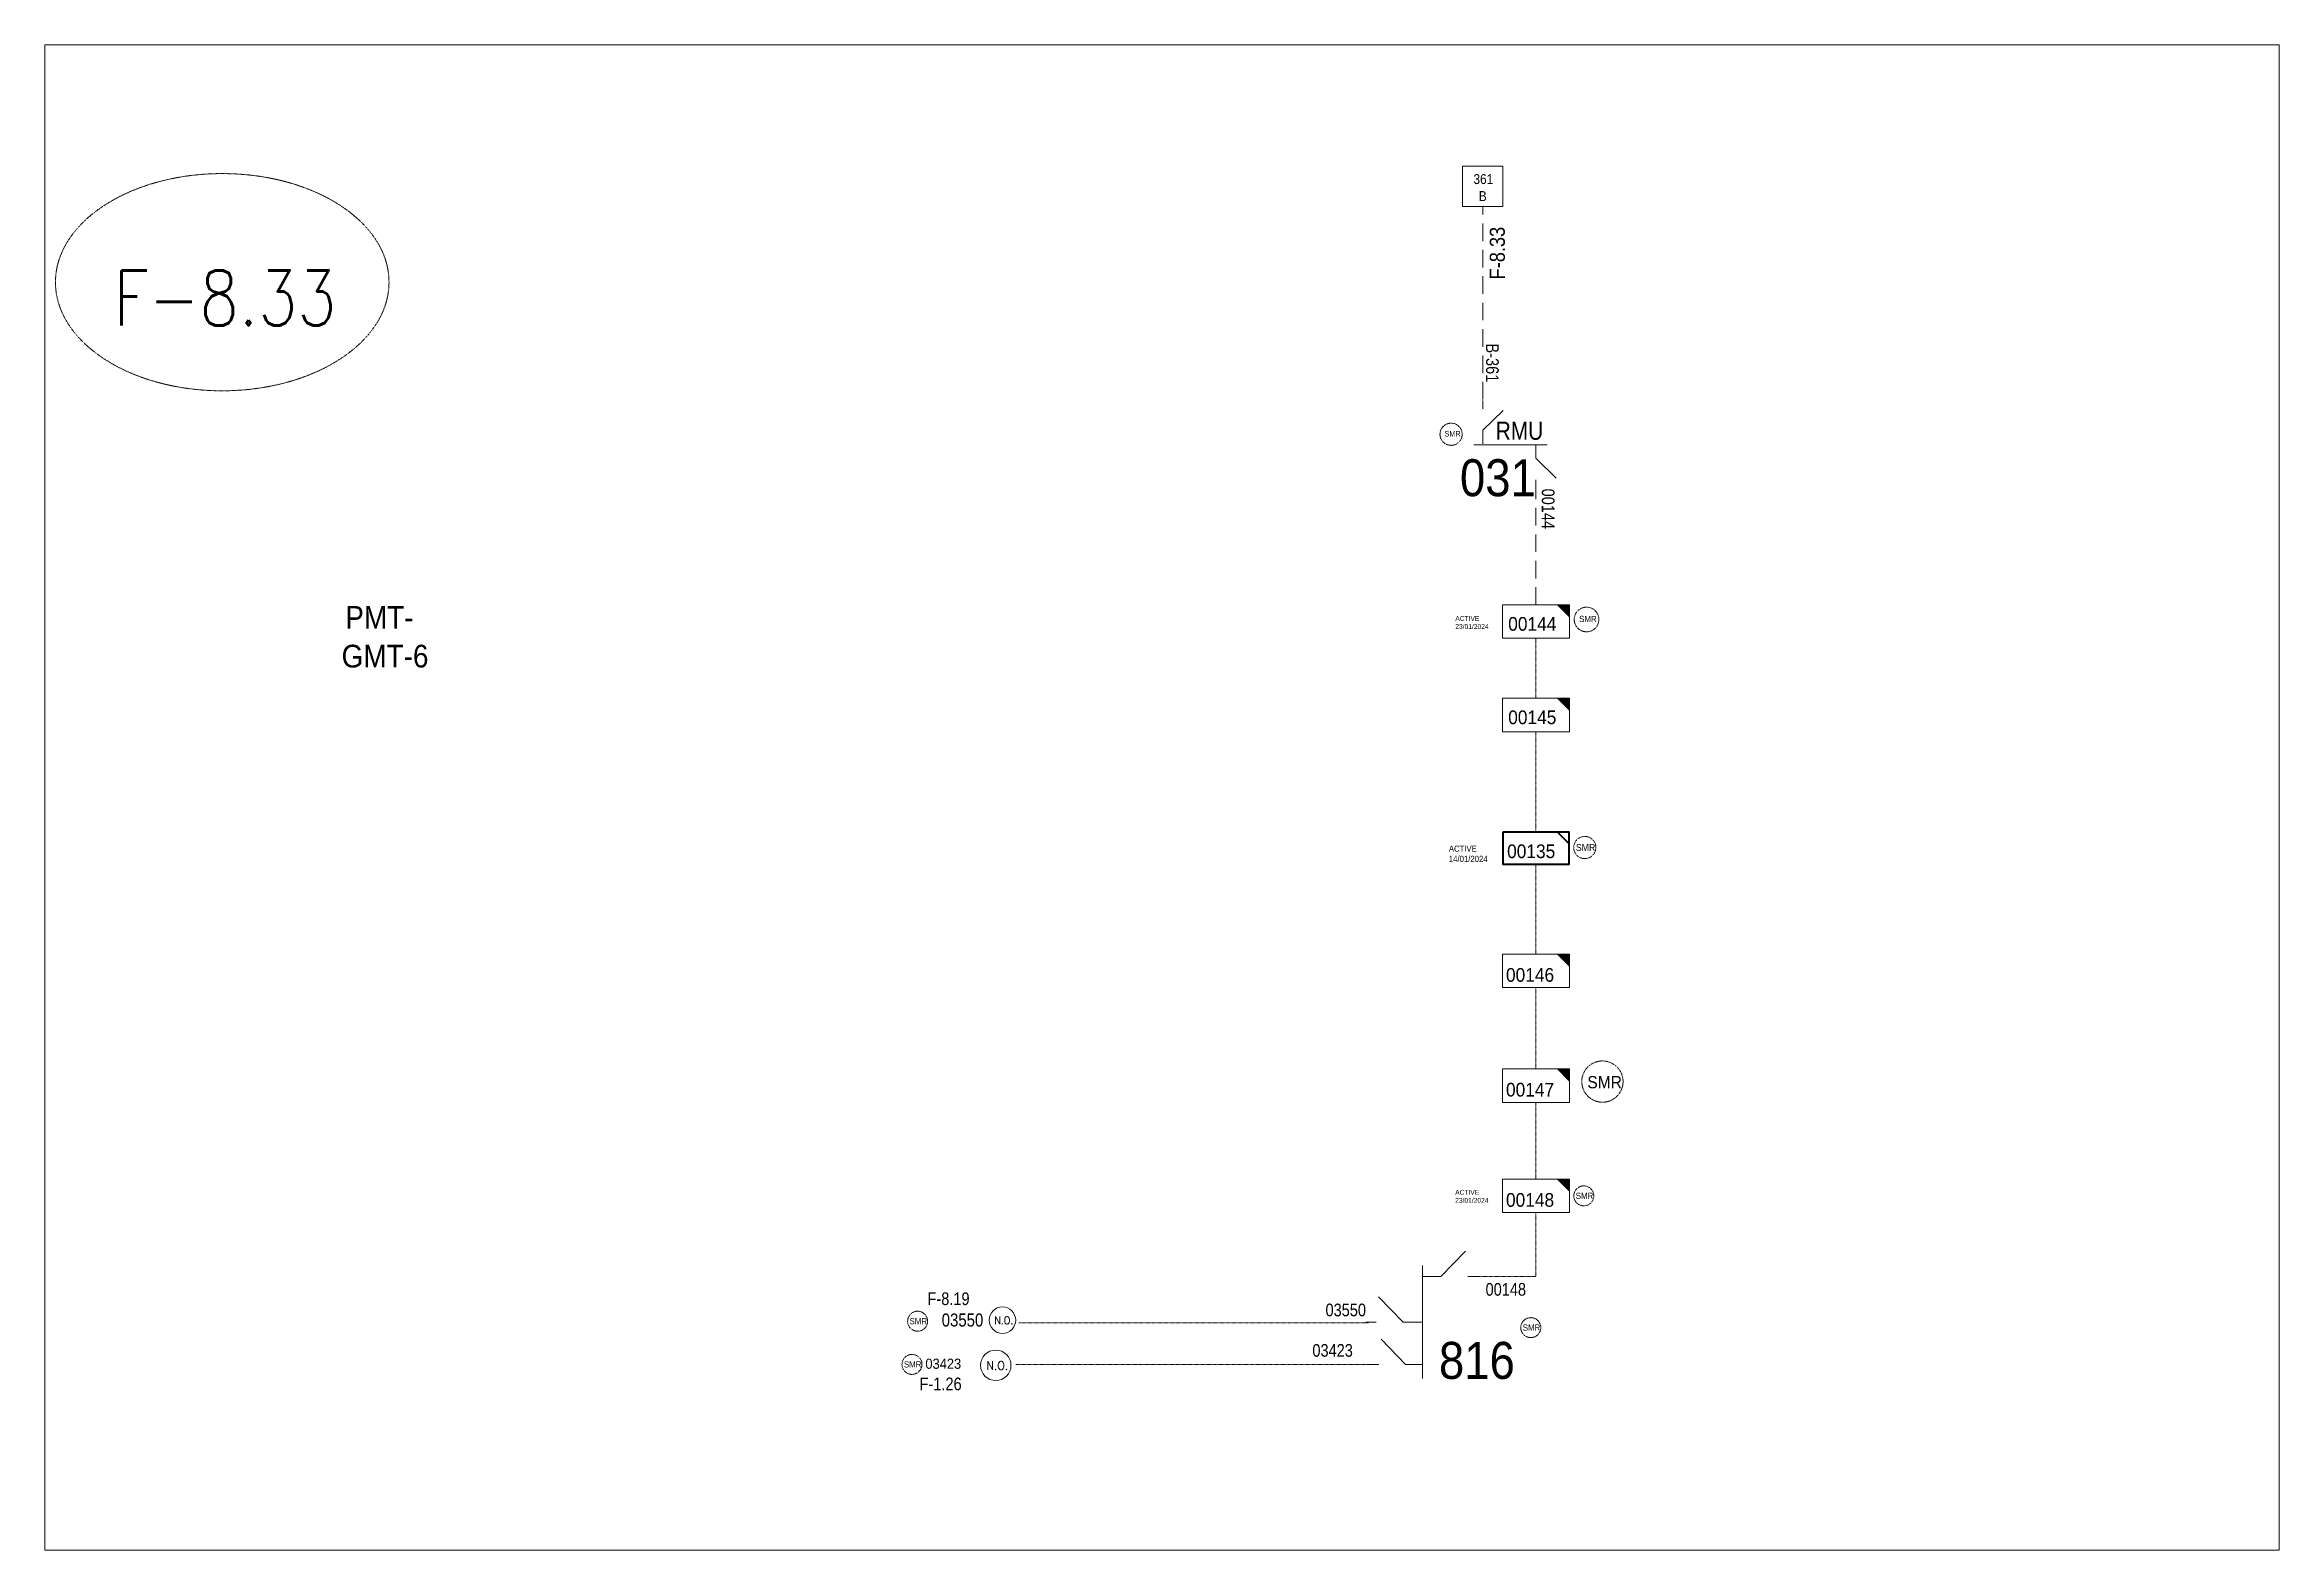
# Model space of a CAD drawing. Header units: metres. Extents: x 65984 to 144644, y -19036 to 23726.
# Drawn here: x 96147 to 97017, y -7204 to -6618 of the extents above; entities that cross this region are included whole.
import ezdxf
from ezdxf.enums import TextEntityAlignment as Align

# ---------------------------------------------------------------- set-up
doc = ezdxf.new("R2010")
doc.units = ezdxf.units.M
doc.header["$MEASUREMENT"] = 0
for name, pattern in [('DGN Style 2', [0.023128, 0, -0.023128]), ('DGN Style 3', [0.013877, 0, -0.013877]), ('HIDDEN2', [2381.25, 1587.5, -793.75])]:
    doc.linetypes.add(name, pattern=pattern)
doc.layers.get('0').update_dxf_attribs({"color": 95, "lineweight": 40})
for name, color, linetype, lineweight in [('d_eos', 111, 'Continuous', 40), ('d_eos no', 121, 'Continuous', 40), ('d_switch', 95, 'Continuous', 40), ('d_tf no', 6, 'Continuous', 40), ('d_ug cable', 95, 'Continuous', 40), ('d_unit sub', 7, 'Continuous', 40), ('fedr no', 95, 'Continuous', 40), ('GRID STATION  04', 7, 'Continuous', 40), ('Level 37', 7, 'Continuous', 0), ('O H MAIN FEEDER', 4, 'Continuous', 100), ('SW N O', 114, 'Continuous', 30)]:
    doc.layers.add(name, color=color, linetype=linetype, lineweight=lineweight)
doc.styles.add('NASKHF', font='naskhf.shx', dxfattribs={"height": 8})
doc.styles.add('Style-Arial', font='arial.ttf')
doc.styles.add('Style-ENGINEERING', font='ENGINEERING.shx')
doc.styles.add('Style-msdefault', font='msdefault.shx')
doc.styles.add('Style-STANDARD', font='STANDARD.shx')

msp = doc.modelspace()

# ---------------------------------------------------------------- texts
at = {"layer": 'd_eos no', "color": 2, "linetype": 'Continuous', "lineweight": 13, "style": 'Style-Arial', "width": 0.88}
msp.add_text('031', height=14.4, dxfattribs=at).set_placement((96697.93, -6793.91))
at = {"layer": 'd_eos no', "color": 7, "linetype": 'Continuous', "lineweight": 13, "style": 'Style-Arial', "width": 0.88}
for s, p in [('PMT-', (96264.09, -6836.64)), ('GMT-6', (96262.65, -6851.73))]:
    msp.add_text(s, height=8.843, dxfattribs=at).set_placement(p, align=Align.TOP_LEFT)
at = {"layer": 'd_eos no', "color": 2, "linetype": 'Continuous', "lineweight": 13, "style": 'Style-Arial', "width": 0.88}
msp.add_text('816', height=14.4, dxfattribs=at).set_placement((96719.29, -7123.06), align=Align.TOP_RIGHT)
at = {"layer": 'd_switch', "color": 3, "linetype": 'Continuous', "lineweight": 13, "style": 'Style-msdefault', "width": 0.9}
msp.add_text('F-8.33', height=5.882, rotation=90, dxfattribs=at).set_placement((96709.52, -6689.07), align=Align.TOP_RIGHT)
at = {"layer": 'd_switch', "color": 55, "linetype": 'Continuous', "lineweight": 13, "style": 'Style-ENGINEERING', "width": 0.857143}
for s, p in [('F-8.19', (96490.7, -7103.79)), ('F-1.26', (96487.62, -7136.93))]:
    msp.add_text(s, height=4.939, dxfattribs=at).set_placement(p, align=Align.TOP_LEFT)
at = {"layer": 'd_switch', "color": 2, "linetype": 'Continuous', "lineweight": 13, "style": 'Style-ENGINEERING', "width": 0.857143}
msp.add_text('00148', height=4.939, dxfattribs=at).set_placement((96723.64, -7100.14), align=Align.TOP_RIGHT)
at = {"layer": 'd_switch', "color": 2, "linetype": 'Continuous', "lineweight": 13, "ltscale": 1.102169, "style": 'Style-ENGINEERING', "width": 0.857143}
msp.add_text('03550', height=5.076, rotation=360, dxfattribs=at).set_placement((96512.4, -7112), align=Align.TOP_RIGHT)
at = {"layer": 'd_switch', "color": 7, "linetype": 'Continuous', "lineweight": 13, "style": 'Style-ENGINEERING', "width": 0.857143}
msp.add_text('03550', height=4.939, rotation=360, dxfattribs=at).set_placement((96661.35, -7108.16), align=Align.TOP_RIGHT)
msp.add_text('03423', height=4.939, rotation=359.99963, dxfattribs=at).set_placement((96640.5, -7123.9), align=Align.TOP_LEFT)
at = {"layer": 'd_tf no', "color": 1, "linetype": 'Continuous', "lineweight": 40, "style": 'Style-msdefault', "width": 0.945946}
for height, p in [(2.185, (96691.88, -6768.52)), (2.428, (96744.32, -6840.47)), (2.695, (96743.03, -6929.28)), (2.426, (96742.99, -7064.98)), (2.426, (96483.71, -7113.77)), (2.426, (96722.36, -7116.27)), (2.426, (96481.51, -7130.59))]:
    msp.add_text('SMR', height=height, dxfattribs=at).set_placement(p, align=Align.TOP_LEFT)
at = {"layer": 'd_tf no', "color": 121, "linetype": 'Continuous', "lineweight": 13, "style": 'Style-msdefault', "width": 0.945946}
for s, p in [('00144', (96716.71, -6840.93)), ('00148', (96715.84, -7065.13))]:
    msp.add_text(s, height=5.328, dxfattribs=at).set_placement(p, align=Align.TOP_LEFT)
at = {"layer": 'd_tf no', "color": 3, "linetype": 'Continuous', "lineweight": 13, "style": 'Style-msdefault', "width": 0.945946}
for s, p in [('00145', (96716.71, -6877.3)), ('00146', (96715.84, -6977.56))]:
    msp.add_text(s, height=5.328, dxfattribs=at).set_placement(p, align=Align.TOP_LEFT)
at = {"layer": 'd_tf no', "color": 121, "linetype": 'Continuous', "lineweight": 40, "style": 'Style-msdefault', "width": 0.945946}
msp.add_text('00135', height=5.328, dxfattribs=at).set_placement((96716.28, -6929.44), align=Align.TOP_LEFT)
at = {"layer": 'd_tf no', "color": 2, "linetype": 'Continuous', "lineweight": 13, "style": 'Style-msdefault', "width": 0.945946}
for s, height, p in [('00147', 5.328, (96715.84, -7022.23)), ('03423', 3.961, (96489.87, -7129.57))]:
    msp.add_text(s, height=height, dxfattribs=at).set_placement(p, align=Align.TOP_LEFT)
at = {"layer": 'd_tf no', "color": 1, "linetype": 'Continuous', "lineweight": 13, "style": 'Style-msdefault', "width": 0.947368}
msp.add_text('SMR', height=4.786, dxfattribs=at).set_placement((96747.51, -7019.58), align=Align.TOP_LEFT)
at = {"layer": 'd_tf no', "color": 121, "linetype": 'Continuous', "lineweight": 40, "attachment_point": 1, "style": 'NASKHF'}
for s, insert, char_height in [('\\Fmsdefault;\\H1x;\\W0.945946;ACTIVE\\P23/01/2024', (96696.12, -6840.56), 1.8854), ('\\Fmsdefault;\\H1x;\\W0.945946;ACTIVE\\P14/01/2024', (96693.61, -6929.89), 2.3829), ('\\Fmsdefault;\\H1x;\\W0.945946;ACTIVE\\P23/01/2024', (96696.07, -7063.89), 1.8854)]:
    msp.add_mtext(s, dxfattribs=dict(at, insert=insert, char_height=char_height))
at = {"layer": 'fedr no', "color": 6, "linetype": 'Continuous', "lineweight": 13, "style": 'Style-STANDARD', "width": 0.909091}
msp.add_text('F-8.33', height=21.433, dxfattribs=at).set_placement((96217.29, -6716.73), align=Align.MIDDLE_CENTER)
at = {"layer": 'GRID STATION  04', "color": 3, "linetype": 'Continuous', "lineweight": 13, "style": 'Style-msdefault', "width": 0.888889}
for s, height, p in [('361', 3.857, (96703.21, -6672.41)), ('B', 3.86, (96705.28, -6679.02))]:
    msp.add_text(s, height=height, dxfattribs=at).set_placement(p)
at = {"layer": 'Level 37', "color": 7, "linetype": 'Continuous', "lineweight": 13, "style": 'Style-ENGINEERING', "width": 0.857143}
for s, p in [('B-361', (96713.02, -6734.46)), ('00144', (96734.73, -6790.95))]:
    msp.add_text(s, height=4.939, rotation=270, dxfattribs=at).set_placement(p, align=Align.TOP_LEFT)
at = {"layer": 'Level 37', "color": 2, "linetype": 'Continuous', "lineweight": 13, "style": 'Style-msdefault', "width": 0.86}
msp.add_text('RMU', height=7.056, rotation=359.99963, dxfattribs=at).set_placement((96730.34, -6771.94), align=Align.RIGHT)

# ---------------------------------------------------------------- blocks, each defined once
blk = doc.blocks.new('*U1105')
at = {"layer": 'd_eos', "color": 2, "linetype": 'Continuous', "lineweight": 13, "ltscale": 0.780946}
for p, q in [((-10.92, 12.05), (-10.92, 14.82)), ((-10.92, 4.75), (-4.06, 11.41)), ((-10.93, 0.2), (-10.93, 4.75)), ((-13.93, -0.16), (10.87, -0.16)), ((7.07, -0.16), (7.07, -4.72)), ((7.08, -4.72), (13.94, -11.38)), ((7.07, -12.02), (7.07, -14.78))]:
    blk.add_line(p, q, dxfattribs=at)
at = {"layer": 'd_ug cable', "color": 2, "linetype": 'DGN Style 2', "lineweight": 13, "flags": 128}
blk.add_lwpolyline([(7.07, -14.78), (7.07, -14.78)], close=True, dxfattribs=at)
blk = doc.blocks.new('TF_8')
at = {"color": 0, "linetype": 'ByBlock', "lineweight": -2}
blk.add_line((6.3, 4.95), (9.9, 1.35), dxfattribs=at)
blk.add_3dface([(-10.1, 4.95), (9.9, 4.95), (9.9, -5.05), (-10.1, -5.05)], dxfattribs=at)
blk = doc.blocks.new('exist.us-1000kva')
at = {"color": 0, "linetype": 'ByBlock', "lineweight": -2, "flags": 128}
blk.add_lwpolyline([(40, 12.9), (32.8, 20), (40, 20)], close=True, dxfattribs=at)
at = {"color": 0, "linetype": 'ByBlock', "lineweight": -2, "extrusion": (0, 0, -1)}
blk.add_solid([(-40, 12.9), (-32.8, 20), (-40, 20)], dxfattribs=at)
at = {"color": 0, "linetype": 'ByBlock', "lineweight": -2, "xscale": 2, "yscale": 2}
blk.add_blockref('TF_8', (20.2, 10.1), dxfattribs=at)
blk = doc.blocks.new('*U893')
at = {"layer": 'SW N O', "color": 3, "lineweight": 13}
blk.add_circle((0, 0), 16.8, dxfattribs=at)
at = {"layer": 'SW N O', "color": 3, "lineweight": 13, "style": 'Style-STANDARD'}
blk.add_text('N.O.', height=9.6, dxfattribs=at).set_placement((1.7, -0.2), align=Align.MIDDLE_CENTER)
blk = doc.blocks.new('*U4075')
at = {"layer": 'SW N O', "color": 3, "lineweight": 13, "ltscale": 0.426762}
blk.add_circle((0, 0), 16.8, dxfattribs=at)
at = {"layer": 'SW N O', "color": 3, "lineweight": 13, "style": 'Style-STANDARD'}
blk.add_text('N.O.', height=9.6, dxfattribs=at).set_placement((1.7, -0.2), align=Align.MIDDLE_CENTER)

# ---------------------------------------------------------------- linework, layer by layer
at = {"layer": 'd_eos', "color": 2, "linetype": 'Continuous', "lineweight": 13, "ltscale": 0.900827}
for p, q in [((96690.43, -7097.59), (96700.03, -7087.71)), ((96683.35, -7093.27), (96683.35, -7137.33)), ((96675.83, -7115.35), (96666.24, -7105.46)), ((96683.35, -7097.59), (96690.43, -7097.59)), ((96700.94, -7097.59), (96704.92, -7097.59)), ((96665.33, -7115.35), (96661.34, -7115.35)), ((96676.79, -7131.86), (96667.2, -7121.98)), ((96683.35, -7115.35), (96675.83, -7115.35)), ((96666.33, -7131.91), (96662.35, -7131.91)), ((96683.35, -7131.87), (96676.79, -7131.87))]:
    msp.add_line(p, q, dxfattribs=at)
at = {"layer": 'd_ug cable', "color": 3, "linetype": 'DGN Style 3', "lineweight": 13}
for p, q in [((96727.52, -6872.55), (96727.52, -6849.21)), ((96727.52, -6885.58), (96727.52, -6924.49)), ((96727.52, -7016.83), (96727.52, -6985.18)), ((96727.52, -7029.86), (96727.52, -7059.72))]:
    msp.add_line(p, q, dxfattribs=at)
at = {"layer": 'd_ug cable', "color": 3, "linetype": 'HIDDEN2', "lineweight": 13, "ltscale": 0.00432}
for points in [[(96706.78, -6756.31), (96706.78, -6681.17)], [(96727.52, -6836.18), (96727.52, -6790.78)]]:
    msp.add_lwpolyline(points, dxfattribs=at)
at = {"layer": 'd_ug cable', "color": 3, "linetype": 'DGN Style 3', "lineweight": 13, "flags": 128}
for points in [[(96727.52, -6937.29), (96727.52, -6972.15)], [(96727.52, -7072.75), (96727.52, -7097.59), (96704.92, -7097.59)], [(96525.04, -7131.91), (96662.35, -7131.91)]]:
    msp.add_lwpolyline(points, dxfattribs=at)
at = {"layer": 'd_ug cable', "color": 30, "linetype": 'DGN Style 3', "lineweight": 13, "flags": 128}
msp.add_lwpolyline([(96526.3, -7115.67), (96662.35, -7115.68)], dxfattribs=at)
at = {"layer": 'd_ug cable', "color": 2, "linetype": 'DGN Style 3', "lineweight": 13}
for centre, radius in [((96694.47, -6769.8), 4.32), ((96747.2, -6841.89), 4.8), ((96746.51, -6930.65), 4.32), ((96753.38, -7021.74), 8.03), ((96746.13, -7066.22), 3.89), ((96486.85, -7115.01), 3.89), ((96725.49, -7117.51), 3.89), ((96484.65, -7131.82), 3.89)]:
    msp.add_circle(centre, radius, dxfattribs=at)
at = {"layer": 'fedr no', "color": 82, "linetype": 'DGN Style 3', "lineweight": 13, "true_color": 0x1dc70e}
msp.add_ellipse((96216.2, -6710.61), major_axis=(64.91, 0), ratio=0.651175, dxfattribs=at)
at = {"layer": 'GRID STATION  04', "color": 3, "linetype": 'Continuous', "lineweight": 13, "ltscale": 0.63068, "flags": 128}
msp.add_lwpolyline([(96698.9, -6681.17), (96698.9, -6665.43), (96714.65, -6665.43), (96714.65, -6681.17)], close=True, dxfattribs=at)
at = {"layer": 'O H MAIN FEEDER', "color": 140, "linetype": 'Continuous', "lineweight": 13, "flags": 128}
msp.add_lwpolyline([(96147.09, -6618.18), (97016.83, -6618.18), (97016.83, -7204.17), (96147.09, -7204.17)], close=True, dxfattribs=at)

# ---------------------------------------------------------------- block references
at = {"layer": 'd_eos', "color": 2, "linetype": 'Continuous', "lineweight": 13, "ltscale": 0.780946, "xscale": 1.152550147993429, "yscale": 1.152550147993429, "zscale": 1.152550147993429}
msp.add_blockref('*U1105', (96719.37, -6773.74), dxfattribs=at)
at = {"layer": 'd_tf no', "color": 2, "linetype": 'Continuous', "lineweight": 40, "xscale": 1.280393019052179, "yscale": 1.280393019052179, "zscale": 0.6145376639854626, "rotation": 359.9999999999999}
msp.add_blockref('TF_8', (96727.65, -6930.83), dxfattribs=at)
at = {"layer": 'd_unit sub', "color": 2, "linetype": 'Continuous', "lineweight": 13, "xscale": 0.6514684081474642, "yscale": 0.6514684081474642, "zscale": 0.6145376639854626, "rotation": 359.9999999999999}
for p in [(96714.49, -6849.21), (96714.49, -7029.86), (96714.49, -7072.75)]:
    msp.add_blockref('exist.us-1000kva', p, dxfattribs=at)
at = {"layer": 'd_unit sub', "color": 3, "linetype": 'Continuous', "lineweight": 13, "xscale": 0.6514684081474642, "yscale": 0.6514684081474642, "zscale": 0.6145376639854626, "rotation": 359.9999999999999}
for p in [(96714.49, -6885.58), (96714.49, -6985.18)]:
    msp.add_blockref('exist.us-1000kva', p, dxfattribs=at)
at = {"layer": 'SW N O', "color": 3, "lineweight": 13}
for name, p, xscale, yscale, zscale in [('*U893', (96519.87, -7114.6), 0.3064508578794685, 0.3064508578794685, 0.3064508578794685), ('*U4075', (96517.26, -7132.17), 0.3529427278255127, 0.3529427278255127, 0.3529427278255127)]:
    msp.add_blockref(name, p, dxfattribs=dict(at, xscale=xscale, yscale=yscale, zscale=zscale))

msp.set_redraw_order([(e.dxf.handle, doc.entitydb.next_handle()) for e in msp.query("TEXT MTEXT ATTDEF DIMENSION ARC_DIMENSION")])  # texts and dimensions are drawn at this point

doc.saveas('drawing.dxf')
